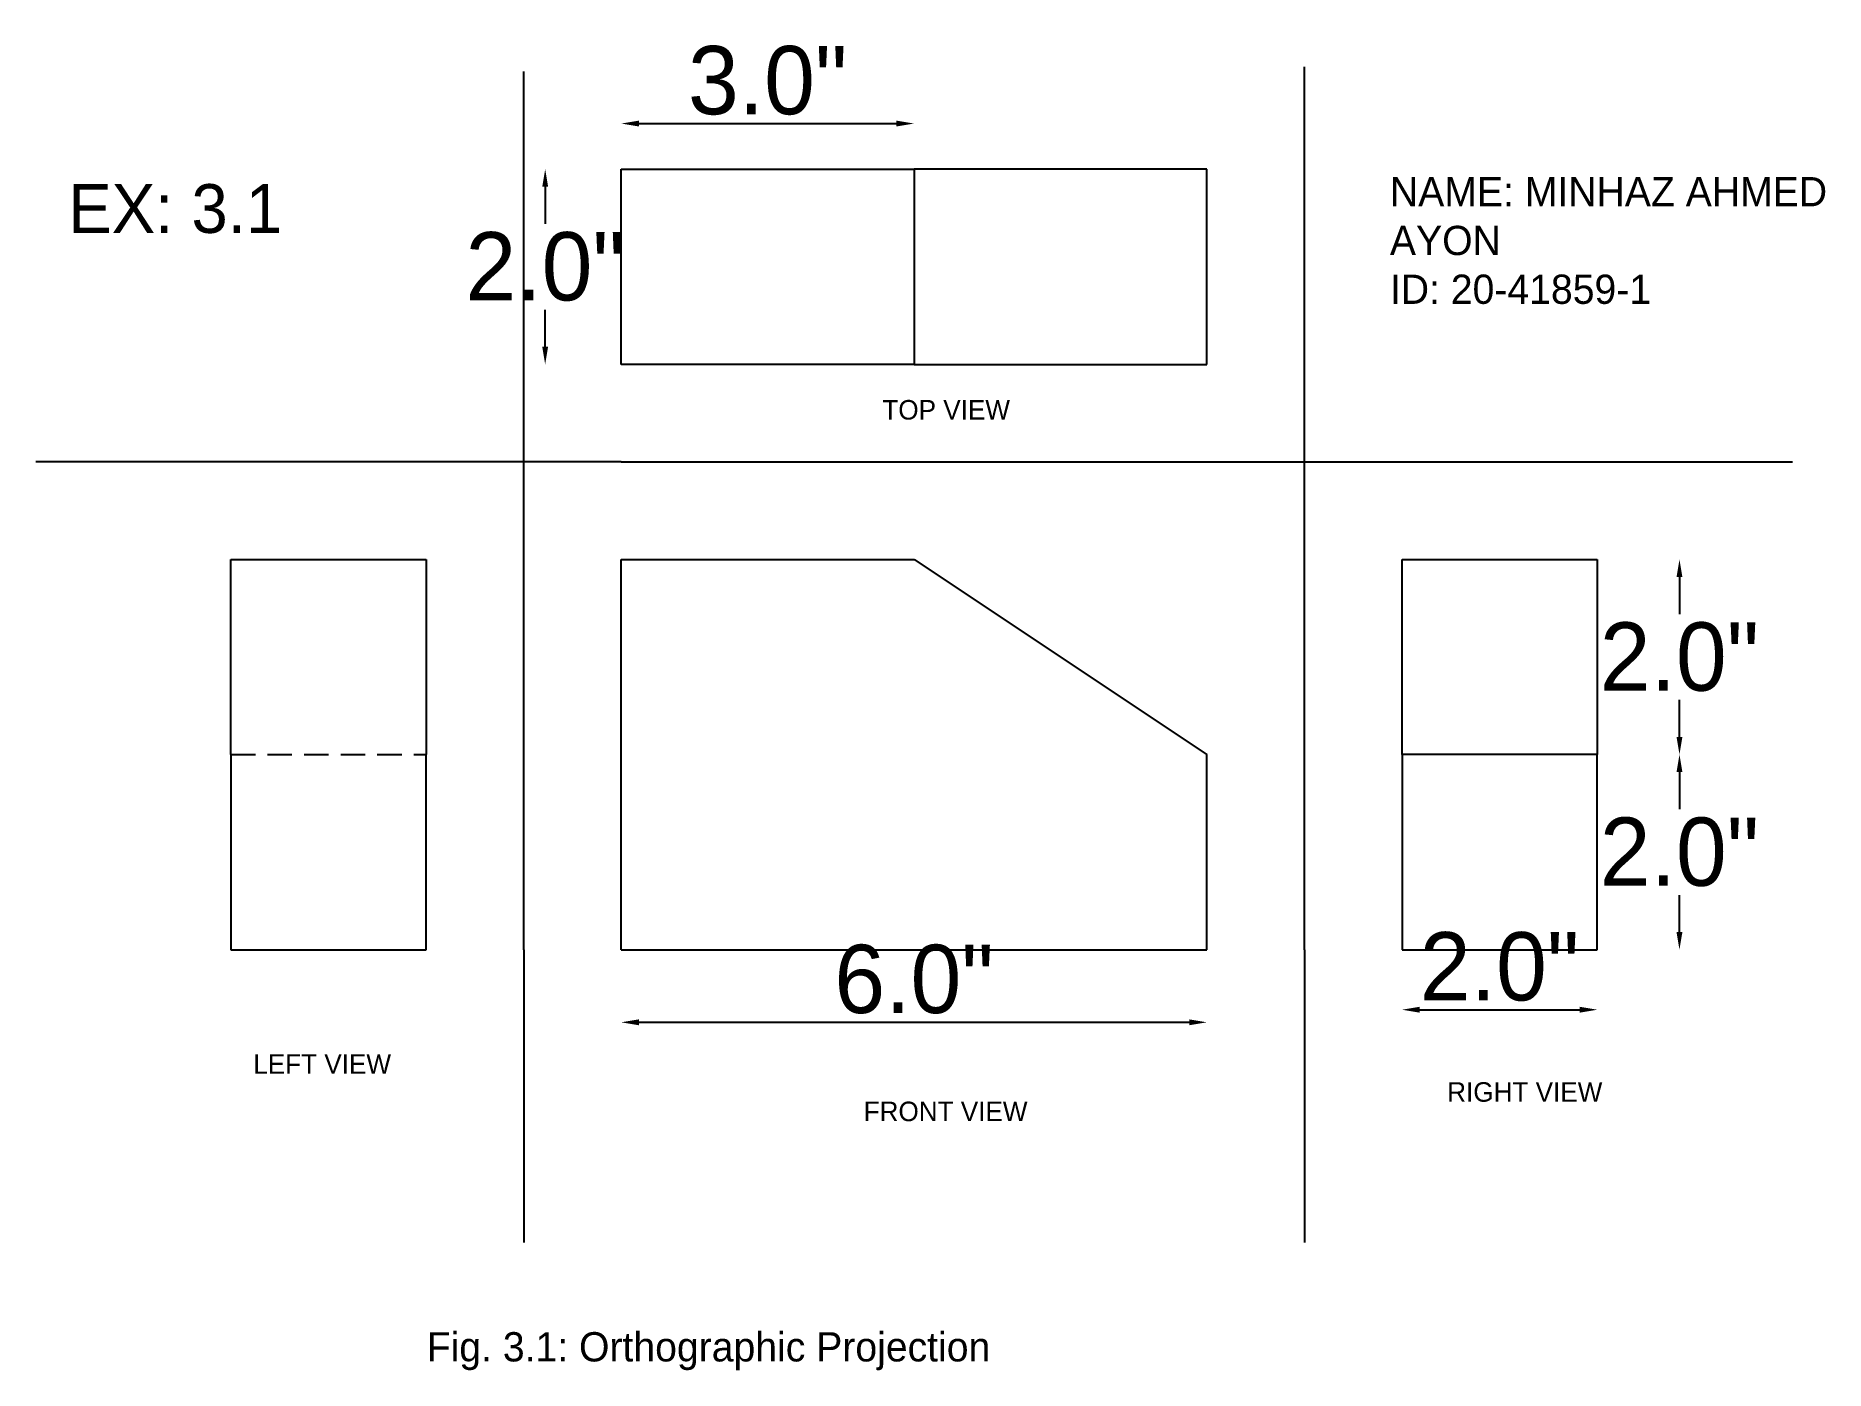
# Model space of a CAD drawing. Header units: inches. Extents: x -47 to 1284, y -112 to 236.
# Drawn here: x -47.08 to -28.75, y 124.5 to 138.17 of the extents above; entities that cross this region are included whole.
import ezdxf

# ---------------------------------------------------------------- set-up
doc = ezdxf.new("R2010")
doc.units = ezdxf.units.IN
doc.header["$MEASUREMENT"] = 0
doc.linetypes.add('DASHED2', pattern=[0.375, 0.25, -0.125])
doc.dimstyles.get("Standard").update_dxf_attribs({"dimtxt": 0.7, "dimasz": 0.18, "dimexe": 0.18, "dimexo": 0.0625, "dimgap": 0.09, "dimtad": 1, "dimtih": 1, "dimtoh": 1, "dimdec": 1, "dimzin": 0, "dimdsep": 46, "dimlunit": 3, "dimtxsty": 'Standard', "dimcen": 0.09, "dimse1": 1, "dimse2": 1, "dimadec": 0, "dimazin": 0, "dimtfac": 1, "dimtdec": 1, "dimtofl": 0, "dimtmove": 0, "dimatfit": 3, "dimfxl": 1, "dimtolj": 1, "dimtzin": 0, "dimarcsym": 0})

msp = doc.modelspace()

# ---------------------------------------------------------------- texts
at = {"color": 1, "attachment_point": 1}
for s, insert, char_height, width in [('{\\C256;EX: 3.1}', (-46.751, 136.653), 0.5, 3.27629), ('{\\C256;Fig. 3.1: Orthographic Projection}', (-43.077, 124.886), 0.3, 12.84492)]:
    msp.add_mtext(s, dxfattribs=dict(at, insert=insert, char_height=char_height, width=width))
for s, insert, char_height, width, attachment_point in [('NAME: MINHAZ AHMED AYON\\PID: 20-41859-1', (-33.207, 136.726), 0.3, 4.53415, 1), ('TOP VIEW', (-37.754, 134.44), 0.2, 2.3988, 2), ('LEFT VIEW', (-44.854, 127.734), 0.2, 1.88477, 1), ('RIGHT VIEW', (-31.825, 127.448), 0.2, 2.25601, 2), ('FRONT VIEW', (-37.76, 127.249), 0.2, 2.34168, 2)]:
    msp.add_mtext(s, dxfattribs=dict(insert=insert, char_height=char_height, width=width, attachment_point=attachment_point))

# ---------------------------------------------------------------- blocks, each defined once
blk = doc.blocks.new('*D26')
at = {"color": 0, "lineweight": -2}
blk.add_line((-40.903, 137.274), (-38.263, 137.274), dxfattribs=at)
at = {"color": 0}
for points in [[(-40.903, 137.304), (-40.903, 137.244), (-41.083, 137.274)], [(-38.263, 137.304), (-38.263, 137.244), (-38.083, 137.274)]]:
    blk.add_solid(points, dxfattribs=at)
at = {"layer": 'Defpoints', "color": 0}
for p in [(-38.083, 137.274), (-41.083, 136.806), (-38.083, 136.806)]:
    blk.add_point(p, dxfattribs=at)
at = {"color": 0, "insert": (-39.583, 137.714), "char_height": 0.7, "attachment_point": 5}
blk.add_mtext('\\A1;3.0"', dxfattribs=at)
blk = doc.blocks.new('*D27')
at = {"color": 0, "lineweight": -2}
for p, q in [((-41.863, 136.626), (-41.863, 136.246)), ((-41.863, 134.986), (-41.863, 135.366))]:
    blk.add_line(p, q, dxfattribs=at)
at = {"color": 0}
for points in [[(-41.893, 136.626), (-41.833, 136.626), (-41.863, 136.806)], [(-41.893, 134.986), (-41.833, 134.986), (-41.863, 134.806)]]:
    blk.add_solid(points, dxfattribs=at)
at = {"layer": 'Defpoints', "color": 0}
for p in [(-41.863, 136.806), (-41.083, 136.806), (-41.083, 134.806)]:
    blk.add_point(p, dxfattribs=at)
at = {"color": 0, "insert": (-41.863, 135.806), "char_height": 0.7, "attachment_point": 5}
blk.add_mtext('\\A1;2.0"', dxfattribs=at)
blk = doc.blocks.new('*D28')
at = {"color": 0, "lineweight": -2}
blk.add_line((-40.903, 128.062), (-35.263, 128.062), dxfattribs=at)
at = {"color": 0}
for points in [[(-40.903, 128.092), (-40.903, 128.032), (-41.083, 128.062)], [(-35.263, 128.092), (-35.263, 128.032), (-35.083, 128.062)]]:
    blk.add_solid(points, dxfattribs=at)
at = {"layer": 'Defpoints', "color": 0}
for p in [(-41.083, 128.806), (-35.083, 128.806), (-35.083, 128.062)]:
    blk.add_point(p, dxfattribs=at)
at = {"color": 0, "insert": (-38.083, 128.502), "char_height": 0.7, "attachment_point": 5}
blk.add_mtext('\\A1;6.0"', dxfattribs=at)
blk = doc.blocks.new('*D29')
at = {"color": 0, "lineweight": -2}
for p, q in [((-30.24, 130.626), (-30.24, 130.246)), ((-30.24, 128.986), (-30.24, 129.366))]:
    blk.add_line(p, q, dxfattribs=at)
at = {"color": 0}
for points in [[(-30.27, 130.626), (-30.21, 130.626), (-30.24, 130.806)], [(-30.27, 128.986), (-30.21, 128.986), (-30.24, 128.806)]]:
    blk.add_solid(points, dxfattribs=at)
at = {"layer": 'Defpoints', "color": 0}
for p in [(-31.083, 130.806), (-31.083, 128.806), (-30.24, 128.806)]:
    blk.add_point(p, dxfattribs=at)
at = {"color": 0, "insert": (-30.24, 129.806), "char_height": 0.7, "attachment_point": 5}
blk.add_mtext('\\A1;2.0"', dxfattribs=at)
blk = doc.blocks.new('*D30')
at = {"color": 0, "lineweight": -2}
for p, q in [((-30.24, 132.626), (-30.24, 132.246)), ((-30.24, 130.986), (-30.24, 131.366))]:
    blk.add_line(p, q, dxfattribs=at)
at = {"color": 0}
for points in [[(-30.27, 132.626), (-30.21, 132.626), (-30.24, 132.806)], [(-30.27, 130.986), (-30.21, 130.986), (-30.24, 130.806)]]:
    blk.add_solid(points, dxfattribs=at)
at = {"layer": 'Defpoints', "color": 0}
for p in [(-31.083, 132.806), (-30.24, 132.806), (-31.083, 130.806)]:
    blk.add_point(p, dxfattribs=at)
at = {"color": 0, "insert": (-30.24, 131.806), "char_height": 0.7, "attachment_point": 5}
blk.add_mtext('\\A1;2.0"', dxfattribs=at)
blk = doc.blocks.new('*D31')
at = {"color": 0, "lineweight": -2}
blk.add_line((-32.903, 128.191), (-31.263, 128.191), dxfattribs=at)
at = {"color": 0}
for points in [[(-32.903, 128.221), (-32.903, 128.161), (-33.083, 128.191)], [(-31.263, 128.221), (-31.263, 128.161), (-31.083, 128.191)]]:
    blk.add_solid(points, dxfattribs=at)
at = {"layer": 'Defpoints', "color": 0}
for p in [(-33.083, 128.806), (-31.083, 128.806), (-31.083, 128.191)]:
    blk.add_point(p, dxfattribs=at)
at = {"color": 0, "insert": (-32.083, 128.631), "char_height": 0.7, "attachment_point": 5}
blk.add_mtext('\\A1;2.0"', dxfattribs=at)

# ---------------------------------------------------------------- dimensions: what is measured, and where the dimension line sits
for base, p1, p2, picture, middle in [((-38.083, 137.274), (-41.083, 136.806), (-38.083, 136.806), '*D26', (-39.583, 137.714)), ((-31.083, 128.191), (-33.083, 128.806), (-31.083, 128.806), '*D31', (-32.083, 128.631)), ((-35.083, 128.062), (-41.083, 128.806), (-35.083, 128.806), '*D28', (-38.083, 128.502))]:
    dim = msp.add_linear_dim(base=base, p1=p1, p2=p2, dimstyle='Standard')
    dim.commit()
    dim.dimension.update_dxf_attribs({"geometry": picture, "text_midpoint": middle})
for base, p1, p2, angle, picture, middle in [((-41.863, 136.806), (-41.083, 134.806), (-41.083, 136.806), 90, '*D27', (-41.863, 135.806)), ((-30.24, 132.806), (-31.083, 130.806), (-31.083, 132.806), 270, '*D30', (-30.24, 131.806)), ((-30.24, 128.806), (-31.083, 130.806), (-31.083, 128.806), 90, '*D29', (-30.24, 129.806))]:
    dim = msp.add_linear_dim(base=base, p1=p1, p2=p2, angle=angle, dimstyle='Standard')
    dim.commit()
    dim.dimension.update_dxf_attribs({"geometry": picture, "text_midpoint": middle})

# ---------------------------------------------------------------- linework, layer by layer
at = {"color": 1}
for p, q in [((-42.083, 128.806), (-42.083, 137.806)), ((-34.083, 128.806), (-34.083, 137.855)), ((-41.083, 133.806), (-47.083, 133.806)), ((-41.083, 133.806), (-29.083, 133.806)), ((-42.083, 128.806), (-42.083, 125.806)), ((-34.083, 128.806), (-34.083, 125.806))]:
    msp.add_line(p, q, dxfattribs=at)
for p, q in [((-41.083, 136.806), (-38.083, 136.806)), ((-41.083, 134.806), (-41.083, 136.806)), ((-38.083, 136.806), (-38.083, 134.806)), ((-35.083, 136.806), (-38.083, 136.806)), ((-38.083, 136.806), (-38.083, 134.806)), ((-35.083, 134.806), (-35.083, 136.806)), ((-38.083, 134.806), (-41.083, 134.806)), ((-38.083, 134.806), (-35.083, 134.806)), ((-45.083, 132.806), (-43.083, 132.806)), ((-45.083, 130.806), (-45.083, 132.806)), ((-43.083, 132.806), (-43.083, 130.806)), ((-41.083, 128.806), (-41.083, 132.806)), ((-41.083, 132.806), (-38.083, 132.806)), ((-38.083, 132.806), (-35.083, 130.806)), ((-33.083, 132.806), (-31.083, 132.806)), ((-33.083, 130.806), (-33.083, 132.806)), ((-31.083, 132.806), (-31.083, 130.806)), ((-45.083, 130.806), (-45.083, 128.806)), ((-43.083, 128.806), (-43.083, 130.806)), ((-35.083, 128.806), (-35.083, 130.806)), ((-31.083, 130.806), (-33.083, 130.806)), ((-33.083, 130.806), (-33.083, 128.806)), ((-31.083, 130.806), (-33.083, 130.806)), ((-31.083, 128.806), (-31.083, 130.806)), ((-45.083, 128.806), (-43.083, 128.806)), ((-41.083, 128.806), (-35.083, 128.806)), ((-33.083, 128.806), (-31.083, 128.806))]:
    msp.add_line(p, q)
at = {"linetype": 'DASHED2'}
msp.add_line((-45.083, 130.806), (-43.083, 130.806), dxfattribs=at)

msp.set_redraw_order([(e.dxf.handle, doc.entitydb.next_handle()) for e in msp.query("TEXT MTEXT ATTDEF DIMENSION ARC_DIMENSION")])  # texts and dimensions are drawn at this point

doc.saveas('drawing.dxf')
